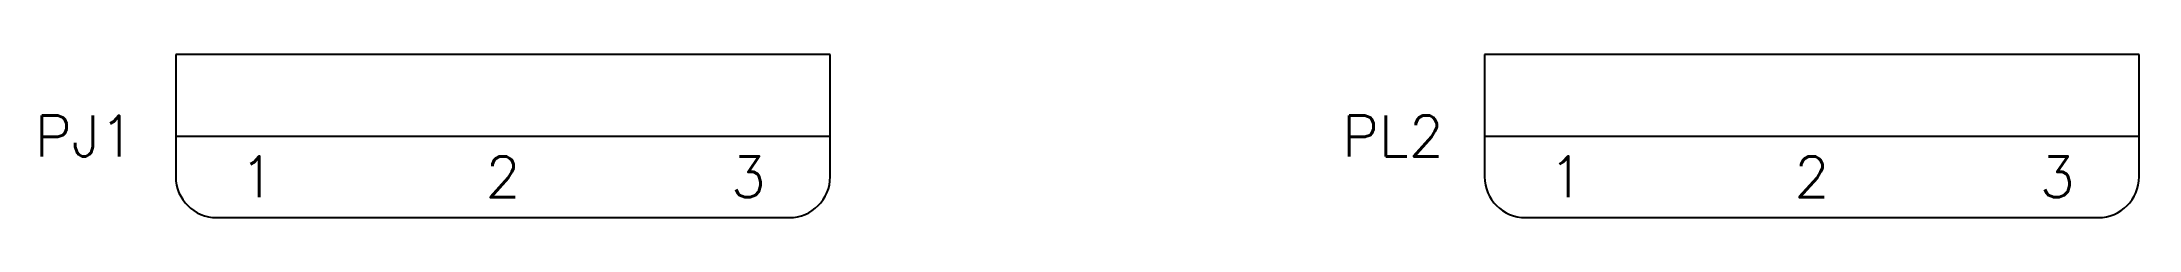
# Model space of a CAD drawing. Header units: inches. Extents: x 0 to 33.5, y 0 to 22.4.
# Drawn here: x 9.34 to 15.75, y 18.75 to 19.25 of the extents above; entities that cross this region are included whole.
import ezdxf
from ezdxf.enums import TextEntityAlignment as Align

# ---------------------------------------------------------------- set-up
doc = ezdxf.new("R2010")
doc.units = ezdxf.units.IN
doc.header["$MEASUREMENT"] = 0
for name, color, linetype in [('LAYER_1', 160, 'Continuous'), ('MISC', 7, 'Continuous'), ('SYMS', 7, 'Continuous'), ('TAGS', 150, 'Continuous'), ('TERMS', 123, 'Continuous'), ('TITLE', 7, 'Continuous')]:
    doc.layers.add(name, color=color, linetype=linetype)
doc.styles.add('ITALIC', font='ITALIC')
doc.styles.add('SIMPLEX', font='SIMPLEX')
doc.styles.add('WD', font='romans.shx')

# ---------------------------------------------------------------- blocks, each defined once
blk = doc.blocks.new('VCN1_1PJ_554')
at = {"layer": 'SYMS'}
for p, q in [((-0.25, 0.25), (-0.25, -0.125)), ((1.75, 0.25), (-0.25, 0.25)), ((1.75, -0.125), (1.75, 0.25)), ((-0.25, 0), (1.75, 0)), ((-0.125, -0.25), (1.625, -0.25))]:
    blk.add_line(p, q, dxfattribs=at)
for centre, start, end in [((-0.125, -0.125), 180, 270), ((1.625, -0.125), 270, 0)]:
    blk.add_arc(centre, 0.125, start, end, dxfattribs=at)
at = {"layer": 'SYMS', "linetype": 'Continuous', "style": 'WD', "flags": 8}
for tag, p in [('TERMDESC01J', (-0.05, 0.35)), ('TERMDESC02J', (0.7, 0.35)), ('TERMDESC03J', (1.45, 0.35))]:
    blk.add_attdef(tag, p, '', height=0.1, rotation=90, dxfattribs=at)
for tag, p in [('X2WIRE01J', (0.05, 0.35)), ('X2WIRE02J', (0.8, 0.35)), ('X2WIRE03J', (1.55, 0.35))]:
    blk.add_attdef(tag, text='', height=0.1, rotation=90, dxfattribs=at).set_placement(p, align=Align.TOP_LEFT)
at = {"layer": 'SYMS', "style": 'WD'}
for tag, p, flags in [('ACE_FLAG', (-0.2071, 0.4342), 9), ('FAMILY', (-0.1942, 0.4074), 9), ('X2TERM01J', (0, 0.25), 1), ('X2TERM02J', (0.75, 0.25), 1), ('X2TERM03J', (1.5, 0.25), 1), ('WDBLKNAM', (0.175, 0.125), 9), ('GENDER', (0.1093, 0.0795), 9), ('WD_JUMPERS', (0, 0), 1), ('X1LINK', (1.875, 0), 1), ('X8TERM01P', (0, -0.25), 1), ('X8TERM02P', (0.75, -0.25), 1), ('X8TERM03P', (1.5, -0.25), 1)]:
    blk.add_attdef(tag, p, '', height=0.01, dxfattribs=dict(at, flags=flags))
at = {"layer": 'SYMS', "style": 'WD', "width": 0.7}
for tag, p in [('INST', (-0.375, 0.25)), ('LOC', (-0.375, 0.0938)), ('XREF', (-0.375, -0.2188)), ('DESC1', (-0.375, -0.375)), ('DESC2', (-0.375, -0.5312))]:
    blk.add_attdef(tag, text='', height=0.125, dxfattribs=at).set_placement(p, align=Align.RIGHT)
at = {"layer": 'SYMS', "linetype": 'Continuous', "style": 'WD', "flags": 9}
for tag, p in [('ASSYCODE', (-0.1875, 0.3125)), ('MFG', (-0.1711, 0.3438)), ('CAT', (-0.1692, 0.3632))]:
    blk.add_attdef(tag, text='', height=0.01, dxfattribs=at).set_placement(p, align=Align.CENTER)
at = {"layer": 'SYMS', "color": 7, "style": 'WD'}
for tag, p in [('X2_TINY_DOT_DONT_REMOVE_01J', (0, 0.25)), ('X2_TINY_DOT_DONT_REMOVE_02J', (0.75, 0.25)), ('X2_TINY_DOT_DONT_REMOVE_03J', (1.5, 0.25)), ('X8_TINY_DOT_DONT_REMOVE_01P', (0, -0.25)), ('X8_TINY_DOT_DONT_REMOVE_02P', (0.75, -0.25)), ('X8_TINY_DOT_DONT_REMOVE_03P', (1.5, -0.25))]:
    blk.add_attdef(tag, p, '', height=0.0001, dxfattribs=at)
at = {"layer": 'SYMS', "linetype": 'Continuous', "style": 'WD'}
for tag, flags, p in [('TERM01J', 9, (0, 0.125)), ('TERM02J', 9, (0.75, 0.125)), ('TERM03J', 9, (1.5, 0.125)), ('TERM01P', 8, (0, -0.125)), ('TERM02P', 8, (0.75, -0.125)), ('TERM03P', 8, (1.5, -0.125))]:
    blk.add_attdef(tag, text='', height=0.125, dxfattribs=dict(at, flags=flags)).set_placement(p, align=Align.MIDDLE_CENTER)
at = {"layer": 'SYMS', "style": 'WD'}
blk.add_attdef('TAG1', text='', height=0.125, dxfattribs=at).set_placement((-0.375, -0.0625), align=Align.RIGHT)
at = {"layer": 'SYMS', "linetype": 'Continuous', "style": 'WD', "flags": 8}
for tag, p in [('TERMDESC01P', (-0.05, -0.35)), ('TERMDESC02P', (0.7, -0.35)), ('TERMDESC03P', (1.45, -0.35))]:
    blk.add_attdef(tag, text='', height=0.1, rotation=90, dxfattribs=at).set_placement(p, align=Align.RIGHT)
for tag, p in [('X8WIRE01P', (0.05, -0.35)), ('X8WIRE02P', (0.8, -0.35)), ('X8WIRE03P', (1.55, -0.35))]:
    blk.add_attdef(tag, text='', height=0.1, rotation=90, dxfattribs=at).set_placement(p, align=Align.TOP_RIGHT)
blk = doc.blocks.new('AI9-BLK2')
at = {"layer": 'LAYER_1', "color": 7}
blk.add_circle((0, 0), 2.03, dxfattribs=at)
blk.add_open_spline([(1.73, 0), (1.73, -1.02), (0.99, -1.75), (-0.01, -1.75), (-0.99, -1.75), (-1.73, -1.02), (-1.73, 0), (-1.73, 1.01), (-0.99, 1.75), (-0.01, 1.75), (0.99, 1.75), (1.73, 1.01), (1.73, 0)], degree=3, knots=[0, 0, 0, 0, 1, 1, 1, 2, 2, 2, 3, 3, 3, 4, 4, 4, 4], dxfattribs=at)
blk = doc.blocks.new('AI9-BLK1')
at = {"layer": 'LAYER_1', "color": 7}
for points, knots in [([(0.67, -1.05), (0.67, -1.05), (0.18, -0.36), (0.18, -0.36), (0.09, -0.24), (0.03, -0.15), (-0.06, -0.08), (0.29, -0.04), (0.5, 0.15), (0.5, 0.46), (0.5, 0.77), (0.28, 1.05), (-0.15, 1.05), (-0.15, 1.05), (-0.84, 1.05), (-0.84, 1.05), (-0.84, 1.05), (-0.84, -1.05), (-0.84, -1.05), (-0.84, -1.05), (-0.54, -1.05), (-0.54, -1.05), (-0.54, -1.05), (-0.54, -0.11), (-0.54, -0.11), (-0.37, -0.11), (-0.31, -0.16), (-0.2, -0.31), (-0.2, -0.31), (0.3, -1.05), (0.3, -1.05), (0.3, -1.05), (0.67, -1.05), (0.67, -1.05)], [0, 0, 0, 0, 1, 1, 1, 2, 2, 2, 3, 3, 3, 4, 4, 4, 5, 5, 5, 6, 6, 6, 7, 7, 7, 8, 8, 8, 9, 9, 9, 10, 10, 10, 11, 11, 11, 11]), ([(0.17, 0.46), (0.17, 0.16), (-0.08, 0.13), (-0.32, 0.13), (-0.32, 0.13), (-0.54, 0.13), (-0.54, 0.13), (-0.54, 0.13), (-0.54, 0.79), (-0.54, 0.79), (-0.54, 0.79), (-0.22, 0.79), (-0.22, 0.79), (0.06, 0.79), (0.17, 0.66), (0.17, 0.46)], [0, 0, 0, 0, 1, 1, 1, 2, 2, 2, 3, 3, 3, 4, 4, 4, 5, 5, 5, 5])]:
    blk.add_open_spline(points, degree=3, knots=knots, dxfattribs=at)
blk = doc.blocks.new('LOGO')
for points, knots in [([(147.12, 4.68), (147.07, 5.37), (147.05, 6.12), (147.05, 6.92), (147.05, 6.92), (147.05, 41.08), (147.05, 41.08), (143.39, 41.25), (139.27, 41.02), (136.06, 40.68), (136.06, 40.68), (136.06, 36.96), (136.06, 36.96), (137.72, 36.84), (139.61, 36.61), (140.98, 36.38), (140.98, 36.38), (140.99, 36.38), (140.99, 36.38), (140.99, 36.38), (140.99, 26.2), (140.99, 26.2), (139.96, 27.06), (137.95, 28.38), (134.29, 28.38), (127.26, 28.38), (121.99, 22.6), (121.99, 13.79), (121.99, 4.52), (126.57, -0.69), (133.38, -0.69), (137.1, -0.69), (139.61, 1.09), (141.27, 3.09), (141.33, 2.12), (141.61, 0.63), (141.84, 0), (145.22, -0.17), (148.71, 0.06), (151.68, 0.4), (151.68, 0.4), (151.68, 4.12), (151.68, 4.12), (150.22, 4.23), (148.43, 4.45), (147.12, 4.68)], [0, 0, 0, 0, 1, 1, 1, 2, 2, 2, 3, 3, 3, 4, 4, 4, 5, 5, 5, 6, 6, 6, 7, 7, 7, 8, 8, 8, 9, 9, 9, 10, 10, 10, 11, 11, 11, 12, 12, 12, 13, 13, 13, 14, 14, 14, 15, 15, 15, 15]), ([(229.37, 4.57), (229.37, 4.57), (221.51, 15.23), (221.51, 15.23), (221.51, 15.23), (227.98, 23.01), (227.98, 23.01), (229.35, 23.12), (231.27, 23.34), (232.41, 23.63), (232.41, 23.63), (232.41, 27.69), (232.41, 27.69), (232.41, 27.69), (225.02, 27.69), (225.02, 27.69), (225.02, 27.69), (215.2, 15.61), (215.2, 15.61), (215.2, 15.61), (215.2, 41.19), (215.2, 41.19), (211.84, 41.34), (208.17, 41.17), (205.13, 40.88), (205.13, 40.88), (205.13, 36.94), (205.13, 36.94), (206.54, 36.82), (208.02, 36.64), (209.13, 36.45), (209.13, 36.45), (209.13, 4.51), (209.13, 4.51), (207.75, 4.41), (206.35, 4.21), (205.07, 3.95), (205.07, 3.95), (205.07, 0), (205.07, 0), (205.07, 0), (215.2, 0), (215.2, 0), (215.2, 0), (215.2, 14.46), (215.2, 14.46), (215.2, 14.46), (225.55, 0), (225.55, 0), (225.55, 0), (233.71, 0), (233.71, 0), (233.71, 0), (233.71, 3.82), (233.71, 3.82), (232.17, 4.17), (230.63, 4.4), (229.37, 4.57)], [0, 0, 0, 0, 1, 1, 1, 2, 2, 2, 3, 3, 3, 4, 4, 4, 5, 5, 5, 6, 6, 6, 7, 7, 7, 8, 8, 8, 9, 9, 9, 10, 10, 10, 11, 11, 11, 12, 12, 12, 13, 13, 13, 14, 14, 14, 15, 15, 15, 16, 16, 16, 17, 17, 17, 18, 18, 18, 19, 19, 19, 19]), ([(35.2, 4.35), (35.2, 4.35), (22.07, 38.1), (22.07, 38.1), (22.07, 38.1), (16.08, 38.1), (16.08, 38.1), (16.08, 38.1), (3.2, 4.35), (3.2, 4.35), (2.17, 4.23), (0.92, 4), (0, 3.72), (0, 3.72), (0, 0), (0, 0), (0, 0), (13.72, 0), (13.72, 0), (13.72, 0), (13.72, 3.72), (13.72, 3.72), (12.41, 4), (10.86, 4.29), (9.49, 4.4), (9.49, 4.4), (11.09, 8.81), (11.09, 8.81), (11.09, 8.81), (26.77, 8.81), (26.77, 8.81), (26.77, 8.81), (28.39, 4.35), (28.39, 4.35), (27.02, 4.23), (25.77, 4), (24.51, 3.72), (24.51, 3.72), (24.51, 0), (24.51, 0), (24.51, 0), (38.69, 0), (38.69, 0), (38.69, 0), (38.69, 3.72), (38.69, 3.72), (37.89, 3.95), (36, 4.35), (35.2, 4.35)], [0, 0, 0, 0, 1, 1, 1, 2, 2, 2, 3, 3, 3, 4, 4, 4, 5, 5, 5, 6, 6, 6, 7, 7, 7, 8, 8, 8, 9, 9, 9, 10, 10, 10, 11, 11, 11, 12, 12, 12, 13, 13, 13, 14, 14, 14, 15, 15, 15, 16, 16, 16, 16]), ([(70.82, 23.06), (70.82, 23.06), (70.82, 27.69), (70.82, 27.69), (70.82, 27.69), (75.28, 27.69), (75.28, 27.69), (75.28, 27.69), (75.28, 34.33), (75.28, 34.33), (75.28, 34.33), (81.35, 36.24), (81.35, 36.24), (81.35, 36.24), (81.35, 27.69), (81.35, 27.69), (81.35, 27.69), (88.04, 27.69), (88.04, 27.69), (88.04, 27.69), (88.04, 23.06), (88.04, 23.06), (88.04, 23.06), (81.35, 23.06), (81.35, 23.06), (81.35, 23.06), (81.35, 8.35), (81.35, 8.35), (81.35, 5.61), (82.09, 4.35), (84.32, 4.35), (85.98, 4.35), (87.47, 5.15), (87.98, 5.49), (87.98, 5.49), (89.7, 0.92), (89.7, 0.92), (88.67, 0.34), (86.5, -0.69), (83.24, -0.69), (77.57, -0.69), (75.28, 2.4), (75.28, 7.38), (75.28, 7.38), (75.28, 23.06), (75.28, 23.06), (75.28, 23.06), (70.82, 23.06), (70.82, 23.06)], [0, 0, 0, 0, 1, 1, 1, 2, 2, 2, 3, 3, 3, 4, 4, 4, 5, 5, 5, 6, 6, 6, 7, 7, 7, 8, 8, 8, 9, 9, 9, 10, 10, 10, 11, 11, 11, 12, 12, 12, 13, 13, 13, 14, 14, 14, 15, 15, 15, 16, 16, 16, 16]), ([(12.84, 13.84), (12.84, 13.84), (16.64, 24.31), (16.64, 24.31), (17.79, 27.46), (18.19, 28.83), (18.82, 30.89), (18.82, 30.89), (18.93, 30.89), (18.93, 30.89), (19.56, 28.89), (19.96, 27.52), (21.1, 24.31), (21.1, 24.31), (24.91, 13.84), (24.91, 13.84), (24.91, 13.84), (12.84, 13.84), (12.84, 13.84)], [0, 0, 0, 0, 1, 1, 1, 2, 2, 2, 3, 3, 3, 4, 4, 4, 5, 5, 5, 6, 6, 6, 6]), ([(59.65, -0.06), (59.48, 0.63), (59.2, 2.57), (59.14, 3.83), (57.76, 2), (54.9, -0.74), (50.21, -0.74), (44.21, -0.74), (41.98, 3.15), (41.98, 8.07), (41.98, 8.07), (41.98, 22.94), (41.98, 22.94), (40.6, 23.17), (38.77, 23.4), (37.34, 23.51), (37.34, 23.51), (37.34, 27.29), (37.34, 27.29), (40.32, 27.57), (44.38, 27.8), (48.04, 27.63), (48.04, 27.63), (48.04, 9.33), (48.04, 9.33), (48.04, 6.24), (49.13, 4.46), (52.27, 4.46), (55.76, 4.46), (58.39, 7.89), (58.97, 8.64), (58.97, 8.64), (58.97, 23), (58.97, 23), (57.76, 23.17), (56.05, 23.4), (54.62, 23.51), (54.62, 23.51), (54.62, 27.29), (54.62, 27.29), (57.59, 27.69), (61.54, 27.8), (65.03, 27.69), (65.03, 27.69), (65.03, 4.63), (65.03, 4.63), (66.35, 4.4), (68.12, 4.18), (69.61, 4.06), (69.61, 4.06), (69.61, 0.34), (69.61, 0.34), (66.69, 0), (62.97, -0.23), (59.65, -0.06)], [0, 0, 0, 0, 1, 1, 1, 2, 2, 2, 3, 3, 3, 4, 4, 4, 5, 5, 5, 6, 6, 6, 7, 7, 7, 8, 8, 8, 9, 9, 9, 10, 10, 10, 11, 11, 11, 12, 12, 12, 13, 13, 13, 14, 14, 14, 15, 15, 15, 16, 16, 16, 17, 17, 17, 18, 18, 18, 18]), ([(104.75, -0.69), (95.2, -0.69), (91.36, 6.98), (91.36, 13.79), (91.36, 20.6), (95.08, 28.38), (104.64, 28.38), (114.13, 28.38), (118.31, 20.77), (118.31, 13.96), (118.31, 7.21), (114.25, -0.69), (104.75, -0.69)], [0, 0, 0, 0, 1, 1, 1, 2, 2, 2, 3, 3, 3, 4, 4, 4, 4]), ([(167.59, 4.06), (171.42, 4.06), (173.77, 5.49), (175.03, 6.24), (175.03, 6.24), (177.14, 2.06), (177.14, 2.06), (175.54, 1.09), (172.57, -0.69), (167.19, -0.69), (158.15, -0.69), (153.35, 5.49), (153.35, 14.02), (153.35, 22.48), (158.9, 28.38), (166.45, 28.38), (174.57, 28.38), (178.75, 22.48), (177.89, 12.93), (177.89, 12.93), (159.75, 12.93), (159.75, 12.93), (160.04, 7.89), (162.33, 4.06), (167.59, 4.06)], [0, 0, 0, 0, 1, 1, 1, 2, 2, 2, 3, 3, 3, 4, 4, 4, 5, 5, 5, 6, 6, 6, 7, 7, 7, 8, 8, 8, 8]), ([(193.34, 16.37), (190.23, 17.59), (187.77, 18.32), (187.77, 20.51), (187.77, 22.57), (189.85, 23.75), (192.61, 23.75), (194.13, 23.75), (195.63, 23.45), (196.75, 23.05), (196.92, 21.88), (197.07, 20.09), (197.32, 19.59), (197.32, 19.59), (201.33, 19.59), (201.33, 19.59), (201.33, 19.59), (201.33, 26.12), (201.33, 26.12), (200.23, 26.79), (197.13, 28.37), (192.35, 28.37), (186.46, 28.37), (182.17, 24.96), (182.17, 20.07), (182.17, 15.66), (184.93, 13.39), (189.13, 11.89), (193.39, 10.37), (196.74, 9.33), (196.74, 7.16), (196.74, 5.06), (194.96, 3.86), (191.41, 3.86), (189.95, 3.86), (188.14, 4.14), (187.03, 4.55), (186.85, 5.85), (186.59, 7.84), (186.3, 8.37), (186.3, 8.37), (182.29, 8.37), (182.29, 8.37), (182.29, 8.37), (182.29, 1.6), (182.29, 1.6), (182.29, 1.6), (182.29, 1.6), (182.29, 1.6), (184.06, 0.46), (187.46, -0.76), (191.78, -0.76), (198.3, -0.76), (202.45, 2.57), (202.45, 7.83), (202.45, 12.53), (197.83, 14.62), (193.34, 16.37)], [0, 0, 0, 0, 1, 1, 1, 2, 2, 2, 3, 3, 3, 4, 4, 4, 5, 5, 5, 6, 6, 6, 7, 7, 7, 8, 8, 8, 9, 9, 9, 10, 10, 10, 11, 11, 11, 12, 12, 12, 13, 13, 13, 14, 14, 14, 15, 15, 15, 16, 16, 16, 17, 17, 17, 18, 18, 18, 19, 19, 19, 19]), ([(104.52, 23.63), (99.6, 23.63), (97.77, 19.45), (97.77, 13.96), (97.77, 8.47), (99.89, 4.12), (104.81, 4.12), (109.78, 4.12), (111.84, 8.24), (111.84, 13.79), (111.84, 19.28), (109.5, 23.63), (104.52, 23.63)], [0, 0, 0, 0, 1, 1, 1, 2, 2, 2, 3, 3, 3, 4, 4, 4, 4]), ([(140.99, 7.61), (140.3, 6.69), (138.18, 4.35), (135.04, 4.35), (130.46, 4.35), (128.46, 8.12), (128.46, 13.84), (128.46, 19.62), (130.92, 23.46), (135.38, 23.46), (138.3, 23.46), (139.9, 22.31), (140.99, 21.34), (140.99, 21.34), (140.99, 7.61), (140.99, 7.61)], [0, 0, 0, 0, 1, 1, 1, 2, 2, 2, 3, 3, 3, 4, 4, 4, 5, 5, 5, 5]), ([(172, 17.28), (171.88, 20.77), (170.39, 23.74), (166.33, 23.74), (162.61, 23.74), (160.55, 21.22), (159.92, 17.28), (159.92, 17.28), (172, 17.28), (172, 17.28)], [0, 0, 0, 0, 1, 1, 1, 2, 2, 2, 3, 3, 3, 3])]:
    blk.add_open_spline(points, degree=3, knots=knots)
for name, p in [('AI9-BLK2', (237.56, 25.66)), ('AI9-BLK1', (237.76, 25.67))]:
    blk.add_blockref(name, p)
blk = doc.blocks.new('NO_NUM_acade_title')
at = {"layer": 'TITLE'}
for p, q in [((30.5938, 22.1771), (30.5938, 20.7815)), ((30.9688, 5.5313), (33.4688, 5.5313)), ((31.25, 5.5313), (31.25, 4.2188)), ((31.75, 5.5313), (31.75, 4.2188)), ((33.1875, 5.5313), (33.1875, 4.2188)), ((30.9688, 5.3438), (33.4688, 5.3438)), ((30.9688, 5.1563), (33.4688, 5.1563)), ((30.9688, 4.9688), (33.4688, 4.9688)), ((30.9688, 4.7813), (33.4688, 4.7813)), ((30.9688, 4.5938), (33.4688, 4.5938)), ((30.9688, 4.4063), (33.4688, 4.4063)), ((30.9688, 4.2188), (33.4688, 4.2188)), ((30.5938, 0.2813), (30.5938, 2.2136)), ((30.9688, 2.2188), (33.4688, 2.2188)), ((32.2188, 1.2813), (32.2188, 2.2188)), ((30.9688, 1.9063), (33.4688, 1.9063)), ((30.9688, 1.5938), (33.4688, 1.5938)), ((30.9688, 1.2813), (33.4688, 1.2813)), ((30.9688, 0.6563), (33.4688, 0.6563))]:
    blk.add_line(p, q, dxfattribs=at)
at = {"layer": 'TITLE', "const_width": 0.0312}
blk.add_lwpolyline([(30.5938, 0.2813), (30.5938, 22.1771), (30.3438, 22.4271), (0.2813, 22.4271), (0.0313, 22.1771), (0.0313, 0.2813), (0.2813, 0.0313), (30.3438, 0.0313)], close=True, dxfattribs=at)
for points in [[(31.2188, 22.4271, 0.414214), (30.9688, 22.1771, 0.414214)], [(33.4688, 22.1771, 0.414214), (33.2188, 22.4271, 0.414214)], [(30.9688, 21.0521, 0.414214), (31.2188, 20.8021, 0.414214)], [(33.2188, 20.8021, 0.414214), (33.4688, 21.0521, 0.414214)], [(31.2188, 20.6146, 0.414214), (30.9688, 20.3646, 0.414214)], [(33.4688, 20.3646, 0.414214), (33.2188, 20.6146, 0.414214)], [(30.9688, 12.2188, 0.414214), (31.2188, 11.9688, 0.414214)], [(33.2188, 11.9688, 0.414214), (33.4688, 12.2188, 0.414214)], [(31.2188, 11.7813, 0.414214), (30.9688, 11.5313, 0.414214)], [(33.4688, 11.5313, 0.414214), (33.2188, 11.7813, 0.414214)], [(30.9688, 6.1354, 0.414214), (31.2188, 5.8854, 0.414214)], [(33.2188, 5.8854, 0.414214), (33.4688, 6.1354, 0.414214)], [(31.2188, 5.6979, 0.414214), (30.9688, 5.4479, 0.414214)], [(33.4688, 5.4479, 0.414214), (33.2188, 5.6979, 0.414214)], [(30.9688, 0.2813, 0.414214), (31.2188, 0.0313, 0.414214)], [(33.2188, 0.0313, 0.414214), (33.4688, 0.2813, 0.414214)]]:
    blk.add_lwpolyline(points, format="xyb", dxfattribs=at)
for points in [[(33.2188, 22.4271), (31.2188, 22.4271)], [(30.9688, 22.1771), (30.9688, 21.0521)], [(33.4688, 22.1771), (33.4688, 21.0521)], [(33.2188, 20.8021), (31.2188, 20.8021)], [(33.2188, 20.6146), (31.2188, 20.6146)], [(30.9688, 20.3646), (30.9688, 12.2188)], [(33.4688, 20.3646), (33.4688, 12.2188)], [(31.2188, 11.9688), (33.2188, 11.9688)], [(31.2188, 11.7813), (33.2188, 11.7813)], [(31.2188, 5.8854), (33.2188, 5.8854)], [(31.2188, 5.6979), (33.2188, 5.6979)], [(30.9688, 5.4479), (30.9688, 0.2813)], [(33.4688, 5.4479), (33.4688, 0.2813)], [(31.2188, 0.0313), (33.2188, 0.0313)]]:
    blk.add_lwpolyline(points, dxfattribs=at)
at = {"layer": 'TITLE', "color": 7, "const_width": 0.0312}
for points in [[(30.9688, 11.5313), (30.9688, 6.1354)], [(33.4688, 11.5313), (33.4688, 6.1354)]]:
    blk.add_lwpolyline(points, dxfattribs=at)
at = {"xscale": 0.02250000000000085, "yscale": 0.02250000000000085, "zscale": 0.02250000000000085, "rotation": 90}
blk.add_blockref('LOGO', (32.6045, 6.1672), dxfattribs=at)
at = {"layer": 'TITLE', "color": 1}
for s, height, style, p in [('NO.', 0.0625, 'SIMPLEX', (31.1042, 4.3073)), ('DATE', 0.0625, 'SIMPLEX', (31.5, 4.3073)), ('REVISION', 0.0625, 'SIMPLEX', (32.3958, 4.3073)), ('BY', 0.0625, 'SIMPLEX', (33.3125, 4.3073)), ('OF', 0.1875, 'ITALIC', (32.2083, 0.3385))]:
    blk.add_text(s, height=height, dxfattribs=dict(at, style=style)).set_placement(p, align=Align.MIDDLE)
at = {"layer": 'TITLE', "color": 1, "style": 'SIMPLEX'}
for s, p in [('DWG TITLE', (31.0208, 4.1094)), ('ENGINEER', (31.0208, 2.099)), ('CHECKED BY', (32.2708, 2.099)), ('JOB NO', (31.0208, 1.7969)), ('DRAWN BY', (32.2708, 1.7969)), ('SCALE', (31.0208, 1.5052)), ('DATE', (32.2708, 1.5052)), ('DWG NO', (31.0208, 1.1719)), ('SHEET NO', (31.0208, 0.5573))]:
    blk.add_text(s, height=0.0625, dxfattribs=at).set_placement(p)
blk.add_text('CAD DWG FILE', height=0.0625, rotation=90, dxfattribs=at).set_placement((30.8021, 1.1302))
at = {"layer": 'TITLE', "color": 1, "style": 'ITALIC'}
for tag, height, p in [('TITLE#1', 0.125, (32.1562, 3.4062)), ('TITLE#2', 0.125, (32.1562, 3.2039)), ('TITLE#3', 0.125, (32.1562, 3.0015)), ('TITLE#4', 0.125, (32.1562, 2.7991)), ('DWG#', 0.2, (32.1562, 0.8263))]:
    blk.add_attdef(tag, text='', height=height, dxfattribs=at).set_placement(p, align=Align.CENTER)
at = {"layer": 'TITLE', "color": 1, "style": 'SIMPLEX'}
blk.add_attdef('CAD#', (30.8255, 1.958), '', height=0.0938, rotation=90, dxfattribs=at)
at = {"layer": 'TITLE', "color": 1}
for tag, p, height, style in [('ENGINEER', (31.2369, 1.958), 0.0938, 'ITALIC'), ('CHKDBY', (32.4242, 1.9582), 0.0938, 'ITALIC'), ('JOB#', (31.4636, 1.6437), 0.0938, 'SIMPLEX'), ('DRAWNBY', (32.4941, 1.6437), 0.0938, 'ITALIC'), ('SCALE', (31.3531, 1.3438), 0.0938, 'SIMPLEX'), ('DATE', (32.4083, 1.3438), 0.0938, 'SIMPLEX'), ('SHTS', (32.5317, 0.2504), 0.2, 'ITALIC')]:
    blk.add_attdef(tag, p, '', height=height, dxfattribs=dict(at, style=style))
at = {"layer": 'TITLE', "color": 1, "style": 'ITALIC'}
blk.add_attdef('SH#', text='', height=0.2, dxfattribs=at).set_placement((31.8807, 0.2504), align=Align.RIGHT)
at = {"layer": 'TITLE', "color": 7, "flags": 9}
blk.add_attdef('WD_TB', (31.2188, 0.0313), '', height=0.125, dxfattribs=at)

msp = doc.modelspace()

# ---------------------------------------------------------------- block references
ref = msp.add_blockref('NO_NUM_acade_title', (0, 0))
ref.add_attrib('SHTS', '37', (32.5317, 0.2504), dxfattribs={"layer": 'TITLE', "color": 1, "height": 0.2, "style": 'ITALIC'})
ref.add_attrib('TITLE#3', 'Sham Tickoo', dxfattribs={"layer": 'TITLE', "color": 1, "height": 0.125, "style": 'ITALIC'}).set_placement((32.1562, 3.0015), align=Align.CENTER)
ref.add_attrib('TITLE#2', 'Autocad Electrical ', dxfattribs={"layer": 'TITLE', "color": 1, "height": 0.125, "style": 'ITALIC'}).set_placement((32.1562, 3.2039), align=Align.CENTER)
ref.add_attrib('JOB#', 'Book Project', (31.4636, 1.6437), dxfattribs={"layer": 'TITLE', "color": 1, "height": 0.09375, "style": 'SIMPLEX'})
ref.add_attrib('CAD#', 'C:\\USERS\\FELIU\\MY DOCUMENTS\\ACADE 2024\\AEDATA\\PROJ\\AUTOCAD ELECTRICAL\\CADCIM\\C07_TUT01.DWG', (30.8255, 1.958), dxfattribs={"layer": 'TITLE', "color": 1, "height": 0.09375, "rotation": 90, "style": 'SIMPLEX'})
ref.add_attrib('DATE', 'Felix F Feliu', (32.4083, 1.3438), dxfattribs={"layer": 'TITLE', "color": 1, "height": 0.09375, "style": 'SIMPLEX'})
ref.add_attrib('TITLE#1', 'CADCIM Technologies', dxfattribs={"layer": 'TITLE', "color": 1, "height": 0.125, "style": 'ITALIC'}).set_placement((32.1562, 3.4062), align=Align.CENTER)
at = {"layer": 'SYMS'}
ref = msp.add_blockref('VCN1_1PJ_554', (10, 19), dxfattribs=at)
ref.add_attrib('TAG1', 'PJ1', dxfattribs={"layer": 'TAGS', "height": 0.125, "style": 'WD'}).set_placement((9.625, 18.9375), align=Align.RIGHT)
ref.add_attrib('X8_TINY_DOT_DONT_REMOVE_01P', '.', (10, 18.75), dxfattribs={"layer": 'MISC', "color": 7, "height": 0.0001, "style": 'WD'})
ref.add_attrib('X2_TINY_DOT_DONT_REMOVE_01J', '.', (10, 19.25), dxfattribs={"layer": 'MISC', "color": 7, "height": 0.0001, "style": 'WD'})
ref.add_attrib('TERM01P', '1', dxfattribs={"layer": 'TERMS', "linetype": 'Continuous', "height": 0.125, "style": 'WD', "flags": 8}).set_placement((10, 18.875), align=Align.MIDDLE_CENTER)
ref.add_attrib('X8_TINY_DOT_DONT_REMOVE_02P', '.', (10.75, 18.75), dxfattribs={"layer": 'MISC', "color": 7, "height": 0.0001, "style": 'WD'})
ref.add_attrib('X2_TINY_DOT_DONT_REMOVE_02J', '.', (10.75, 19.25), dxfattribs={"layer": 'MISC', "color": 7, "height": 0.0001, "style": 'WD'})
ref.add_attrib('TERM02P', '2', dxfattribs={"layer": 'TERMS', "linetype": 'Continuous', "height": 0.125, "style": 'WD', "flags": 8}).set_placement((10.75, 18.875), align=Align.MIDDLE_CENTER)
ref.add_attrib('X8_TINY_DOT_DONT_REMOVE_03P', '.', (11.5, 18.75), dxfattribs={"layer": 'MISC', "color": 7, "height": 0.0001, "style": 'WD'})
ref.add_attrib('X2_TINY_DOT_DONT_REMOVE_03J', '.', (11.5, 19.25), dxfattribs={"layer": 'MISC', "color": 7, "height": 0.0001, "style": 'WD'})
ref.add_attrib('TERM03P', '3', dxfattribs={"layer": 'TERMS', "linetype": 'Continuous', "height": 0.125, "style": 'WD', "flags": 8}).set_placement((11.5, 18.875), align=Align.MIDDLE_CENTER)
ref = msp.add_blockref('VCN1_1PJ_554', (14, 19), dxfattribs=at)
ref.add_attrib('TAG1', 'PL2', dxfattribs={"layer": 'TAGS', "height": 0.125, "style": 'WD'}).set_placement((13.625, 18.9375), align=Align.RIGHT)
ref.add_attrib('X8_TINY_DOT_DONT_REMOVE_01P', '.', (14, 18.75), dxfattribs={"layer": 'MISC', "color": 7, "height": 0.0001, "style": 'WD'})
ref.add_attrib('X2_TINY_DOT_DONT_REMOVE_01J', '.', (14, 19.25), dxfattribs={"layer": 'MISC', "color": 7, "height": 0.0001, "style": 'WD'})
ref.add_attrib('TERM01P', '1', dxfattribs={"layer": 'TERMS', "linetype": 'Continuous', "height": 0.125, "style": 'WD', "flags": 8}).set_placement((14, 18.875), align=Align.MIDDLE_CENTER)
ref.add_attrib('X8_TINY_DOT_DONT_REMOVE_02P', '.', (14.75, 18.75), dxfattribs={"layer": 'MISC', "color": 7, "height": 0.0001, "style": 'WD'})
ref.add_attrib('X2_TINY_DOT_DONT_REMOVE_02J', '.', (14.75, 19.25), dxfattribs={"layer": 'MISC', "color": 7, "height": 0.0001, "style": 'WD'})
ref.add_attrib('TERM02P', '2', dxfattribs={"layer": 'TERMS', "linetype": 'Continuous', "height": 0.125, "style": 'WD', "flags": 8}).set_placement((14.75, 18.875), align=Align.MIDDLE_CENTER)
ref.add_attrib('X8_TINY_DOT_DONT_REMOVE_03P', '.', (15.5, 18.75), dxfattribs={"layer": 'MISC', "color": 7, "height": 0.0001, "style": 'WD'})
ref.add_attrib('X2_TINY_DOT_DONT_REMOVE_03J', '.', (15.5, 19.25), dxfattribs={"layer": 'MISC', "color": 7, "height": 0.0001, "style": 'WD'})
ref.add_attrib('TERM03P', '3', dxfattribs={"layer": 'TERMS', "linetype": 'Continuous', "height": 0.125, "style": 'WD', "flags": 8}).set_placement((15.5, 18.875), align=Align.MIDDLE_CENTER)

doc.saveas('drawing.dxf')
